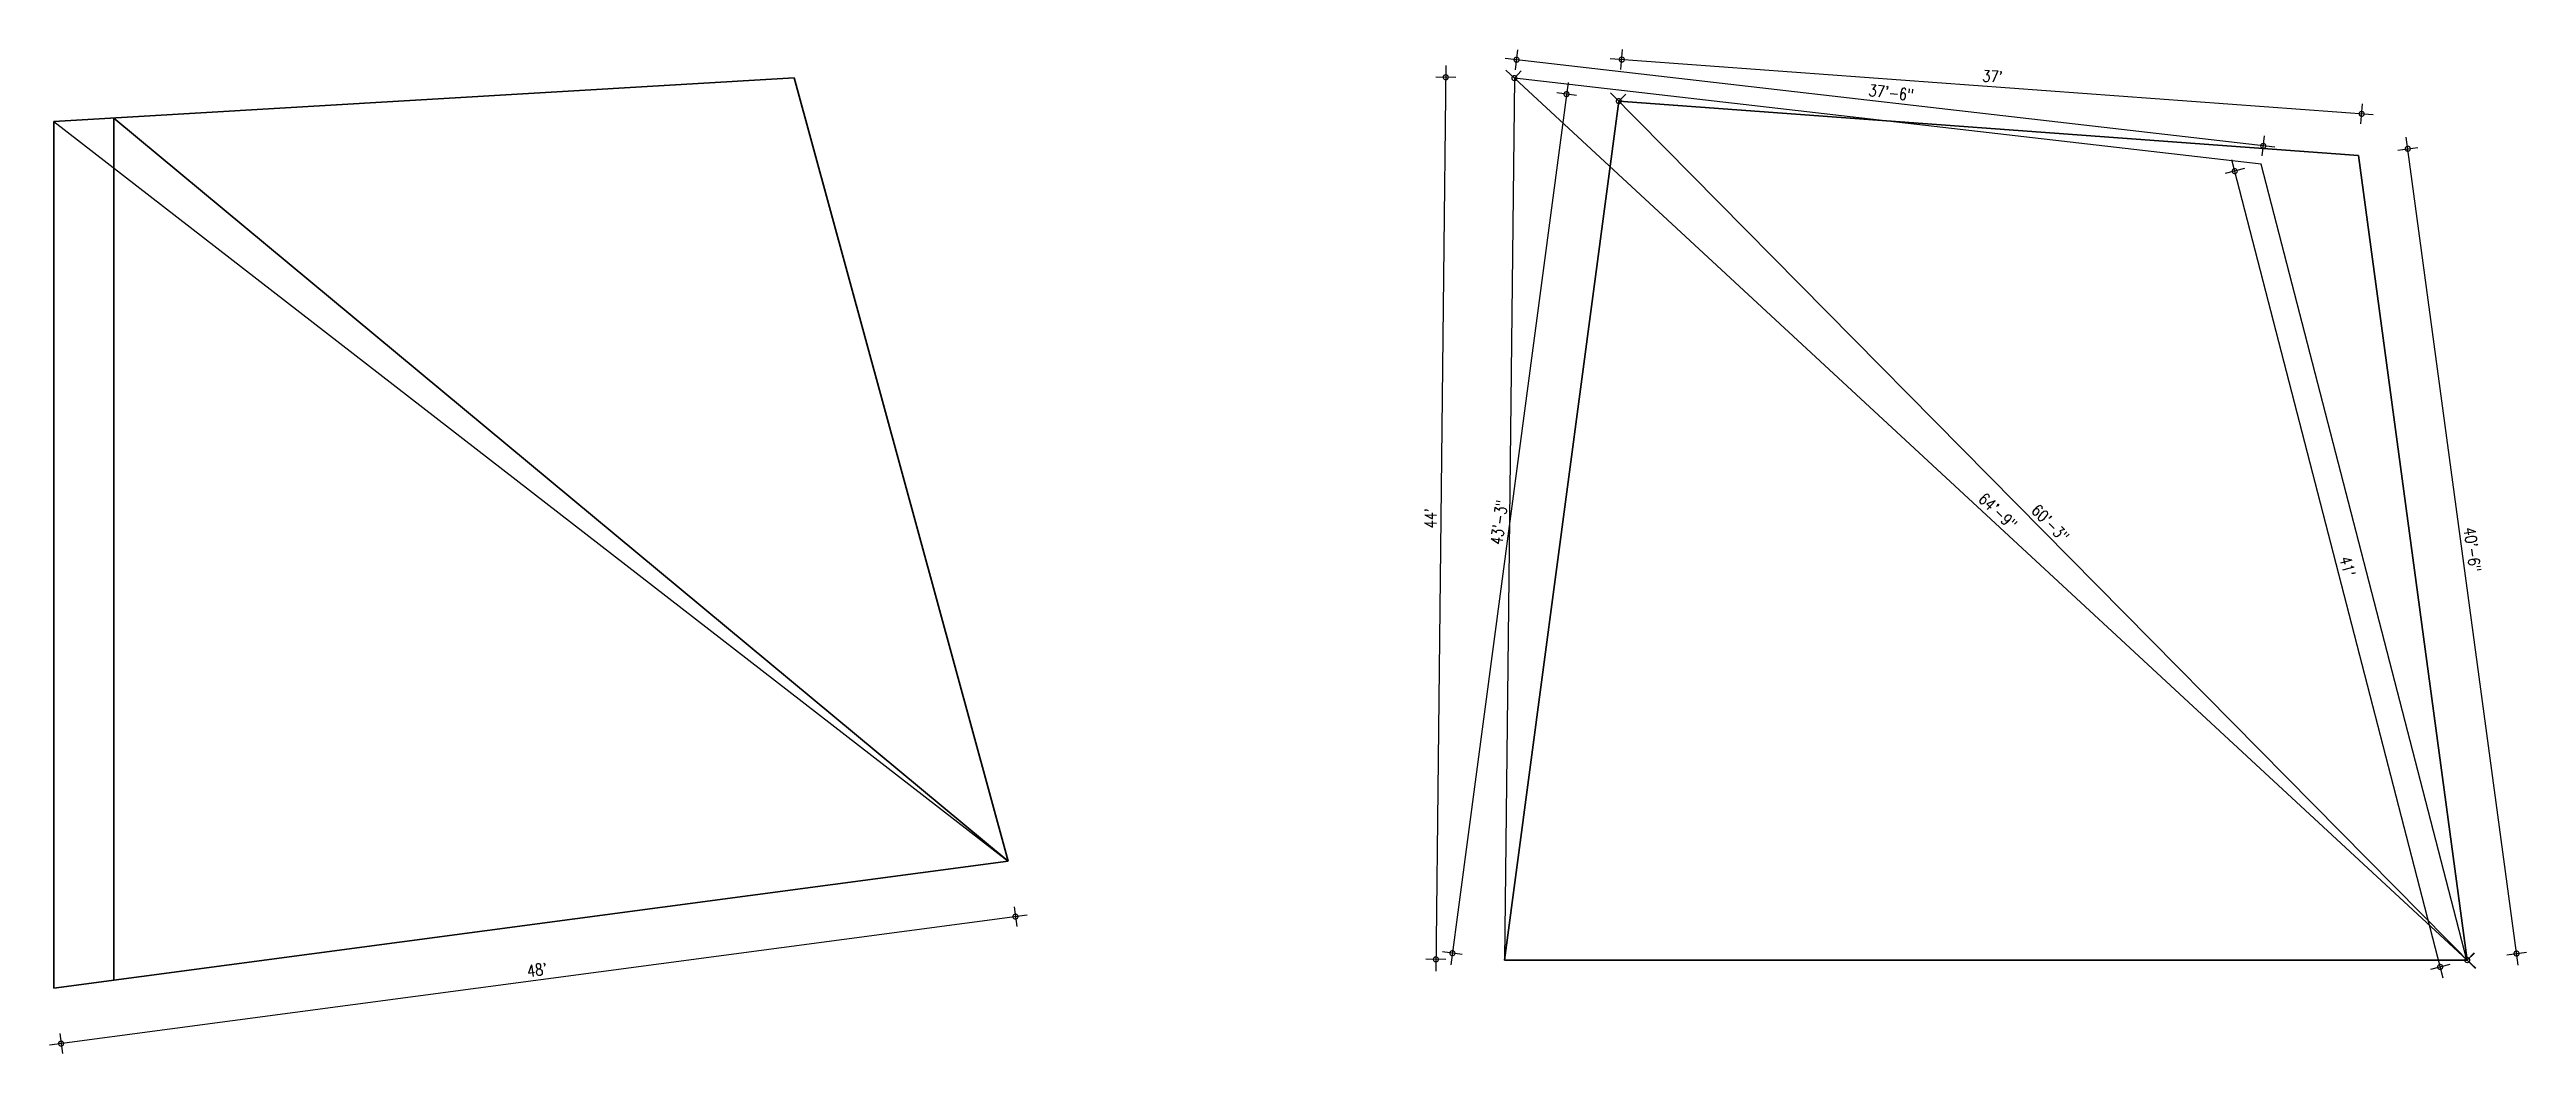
# Model space of a CAD drawing. Header units: inches. Extents: x 352731 to 371558, y -52658 to -39161.
# Drawn here: x 365175 to 366658, y -48830 to -48229 of the extents above; entities that cross this region are included whole.
import ezdxf

# ---------------------------------------------------------------- set-up
doc = ezdxf.new("R2010")
doc.units = ezdxf.units.IN
doc.header["$LTSCALE"] = 2
doc.header["$MEASUREMENT"] = 0
doc.header["$PDMODE"] = 34
doc.layers.get('0').update_dxf_attribs({"linetype": 'CONTINUOUS'})
doc.layers.get('DEFPOINTS').update_dxf_attribs({"color": 141, "linetype": 'CONTINUOUS'})
doc.layers.add('door', color=20, linetype='CONTINUOUS', lineweight=35)
doc.styles.add('ROMANS', font='Romans.shx', dxfattribs={"width": 0.8})
doc.dimstyles.new('8 SCALE', dxfattribs={"dimscale": 0, "dimtxt": 7, "dimasz": 6, "dimexe": 6, "dimexo": 2, "dimgap": 2, "dimtad": 1, "dimdec": 0, "dimzin": 0, "dimdsep": 46, "dimlunit": 4, "dimtxsty": 'ROMANS', "dimblk": 'DOTSMALL', "dimcen": 0, "dimdle": 7, "dimclrd": 8, "dimclre": 8, "dimclrt": 3, "dimadec": 0, "dimazin": 0, "dimtfac": 1, "dimtdec": 0, "dimtofl": 0, "dimtmove": 2, "dimatfit": 3, "dimfxl": 6, "dimfxlon": 1, "dimtolj": 1, "dimtzin": 0, "dimarcsym": 0})

msp = doc.modelspace()

# ---------------------------------------------------------------- blocks, each defined once
blk = doc.blocks.new('_DOTSMALL')
at = {"color": 0, "linetype": 'ByBlock', "const_width": 0.5}
blk.add_lwpolyline([(-0.0625, 0, 1), (0.0625, 0, 1)], format="xyb", close=True, dxfattribs=at)
blk = doc.blocks.new('*D448')
at = {"color": 8, "lineweight": -2, "ltscale": 0.5, "transparency": 16777216}
for p, q in [((365760, -48746.8), (365174.8, -48824.6)), ((365752.2, -48741.8), (365753.8, -48753.7)), ((365180.9, -48817.7), (365182.5, -48829.6))]:
    blk.add_line(p, q, dxfattribs=at)
at = {"layer": 'DEFPOINTS', "color": 0, "ltscale": 0.5, "transparency": 16777216}
for p in [(365748.6, -48714.5), (365177.3, -48790.5), (365181.7, -48823.7)]:
    blk.add_point(p, dxfattribs=at)
at = {"color": 8, "lineweight": -2, "ltscale": 0.5, "transparency": 16777216, "xscale": 6, "yscale": 6, "zscale": 6}
for p, rotation in [((365753, -48747.7), 7.57263409575331), ((365181.7, -48823.7), 187.5726340957533)]:
    blk.add_blockref('_DOTSMALL', p, dxfattribs=dict(at, rotation=rotation))
at = {"color": 3, "ltscale": 0.5, "transparency": 16777216, "insert": (365466.6, -48779.6), "char_height": 7, "attachment_point": 5, "rotation": 7.5726, "style": 'ROMANS'}
blk.add_mtext("\\A1;48'", dxfattribs=at)
blk = doc.blocks.new('*D449')
at = {"color": 8, "lineweight": -2, "ltscale": 0.5, "transparency": 16777216}
for p, q in [((366488.7, -48300), (366477.1, -48303)), ((366607.7, -48784.6), (366481.1, -48294.7)), ((366611.7, -48776.3), (366600.1, -48779.3))]:
    blk.add_line(p, q, dxfattribs=at)
at = {"layer": 'DEFPOINTS', "color": 0, "ltscale": 0.5, "transparency": 16777216}
for p in [(366482.9, -48301.5), (366498.8, -48297.4), (366621.8, -48773.7)]:
    blk.add_point(p, dxfattribs=at)
at = {"color": 8, "lineweight": -2, "ltscale": 0.5, "transparency": 16777216, "xscale": 6, "yscale": 6, "zscale": 6}
for p, rotation in [((366482.9, -48301.5), 104.4821385853115), ((366605.9, -48777.8), 284.4821385853115)]:
    blk.add_blockref('_DOTSMALL', p, dxfattribs=dict(at, rotation=rotation))
at = {"color": 3, "ltscale": 0.5, "transparency": 16777216, "insert": (366550.4, -48538.1), "char_height": 7, "attachment_point": 5, "rotation": 284.4821, "style": 'ROMANS'}
blk.add_mtext("\\A1;41'", dxfattribs=at)
blk = doc.blocks.new('*D450')
at = {"color": 8, "lineweight": -2, "ltscale": 0.5, "transparency": 16777216}
for p, q in [((366580.6, -48288.9), (366592.5, -48287.3)), ((366652.5, -48776.7), (366585.6, -48281.2)), ((366645.7, -48770.6), (366657.5, -48769))]:
    blk.add_line(p, q, dxfattribs=at)
at = {"layer": 'DEFPOINTS', "color": 0, "ltscale": 0.5, "transparency": 16777216}
for p in [(366557, -48292.1), (366586.5, -48288.1), (366622.1, -48773.7)]:
    blk.add_point(p, dxfattribs=at)
at = {"color": 8, "lineweight": -2, "ltscale": 0.5, "transparency": 16777216, "xscale": 6, "yscale": 6, "zscale": 6}
for p, rotation in [((366586.5, -48288.1), 97.69741195255628), ((366651.6, -48769.8), 277.6974119525563)]:
    blk.add_blockref('_DOTSMALL', p, dxfattribs=dict(at, rotation=rotation))
at = {"color": 3, "ltscale": 0.5, "transparency": 16777216, "insert": (366625.2, -48528.1), "char_height": 7, "attachment_point": 5, "rotation": 277.6974, "style": 'ROMANS'}
blk.add_mtext('\\A1;40\'-6"', dxfattribs=at)
blk = doc.blocks.new('*D451')
at = {"color": 8, "lineweight": -2, "ltscale": 0.5, "transparency": 16777216}
for p, q in [((366565.8, -48267.7), (366109, -48234.2)), ((366115.5, -48240.7), (366116.4, -48228.7)), ((366558.4, -48273.2), (366559.3, -48261.2))]:
    blk.add_line(p, q, dxfattribs=at)
at = {"layer": 'DEFPOINTS', "color": 0, "ltscale": 0.5, "transparency": 16777216}
for p in [(366116, -48234.7), (366114.2, -48259.6), (366557, -48292.1)]:
    blk.add_point(p, dxfattribs=at)
at = {"color": 8, "lineweight": -2, "ltscale": 0.5, "transparency": 16777216, "xscale": 6, "yscale": 6, "zscale": 6}
for p, rotation in [((366116, -48234.7), 175.8003104445847), ((366558.9, -48267.2), 355.8003104445848)]:
    blk.add_blockref('_DOTSMALL', p, dxfattribs=dict(at, rotation=rotation))
at = {"color": 3, "ltscale": 0.5, "transparency": 16777216, "insert": (366337.9, -48244.8), "char_height": 7, "attachment_point": 5, "rotation": 355.8003, "style": 'ROMANS'}
blk.add_mtext("\\A1;37'", dxfattribs=at)
blk = doc.blocks.new('*D452')
at = {"color": 8, "lineweight": -2, "ltscale": 0.5, "transparency": 16777216}
for p, q in [((366507, -48287.2), (366046.1, -48234)), ((366052.3, -48240.8), (366053.7, -48228.8)), ((366499.3, -48292.4), (366500.7, -48280.4))]:
    blk.add_line(p, q, dxfattribs=at)
at = {"layer": 'DEFPOINTS', "color": 0, "ltscale": 0.5, "transparency": 16777216}
for p in [(366051.7, -48245.8), (366053, -48234.8), (366498.8, -48297.4)]:
    blk.add_point(p, dxfattribs=at)
at = {"color": 8, "lineweight": -2, "ltscale": 0.5, "transparency": 16777216, "xscale": 6, "yscale": 6, "zscale": 6}
for p, rotation in [((366053, -48234.8), 173.4156412186379), ((366500, -48286.4), 353.4156412186379)]:
    blk.add_blockref('_DOTSMALL', p, dxfattribs=dict(at, rotation=rotation))
at = {"color": 3, "ltscale": 0.5, "transparency": 16777216, "insert": (366277.2, -48254.5), "char_height": 7, "attachment_point": 5, "rotation": 353.4156, "style": 'ROMANS'}
blk.add_mtext('\\A1;37\'-6"', dxfattribs=at)
blk = doc.blocks.new('*D453')
at = {"color": 8, "lineweight": -2, "ltscale": 0.5, "transparency": 16777216}
for p, q in [((366010.7, -48238.3), (366004.6, -48780.3)), ((366016.6, -48245.4), (366004.6, -48245.2)), ((366010.7, -48773.3), (365998.7, -48773.2))]:
    blk.add_line(p, q, dxfattribs=at)
at = {"layer": 'DEFPOINTS', "color": 0, "ltscale": 0.5, "transparency": 16777216}
for p in [(366051.7, -48245.8), (366004.7, -48773.3), (366045.8, -48773.7)]:
    blk.add_point(p, dxfattribs=at)
at = {"color": 8, "lineweight": -2, "ltscale": 0.5, "transparency": 16777216, "xscale": 6, "yscale": 6, "zscale": 6}
for p, rotation in [((366010.6, -48245.3), 89.35652801203915), ((366004.7, -48773.3), 269.3565280120392)]:
    blk.add_blockref('_DOTSMALL', p, dxfattribs=dict(at, rotation=rotation))
at = {"color": 3, "ltscale": 0.5, "transparency": 16777216, "insert": (366001.5, -48509.2), "char_height": 7, "attachment_point": 5, "rotation": 89.3565, "style": 'ROMANS'}
blk.add_mtext("\\A1;44'", dxfattribs=at)
blk = doc.blocks.new('*D454')
at = {"color": 8, "lineweight": -2, "ltscale": 0.5, "transparency": 16777216}
for p, q in [((366083.8, -48248.5), (366013.6, -48776.5)), ((366088.9, -48256.2), (366077, -48254.7)), ((366020.5, -48770.4), (366008.6, -48768.8))]:
    blk.add_line(p, q, dxfattribs=at)
at = {"layer": 'DEFPOINTS', "color": 0, "ltscale": 0.5, "transparency": 16777216}
for p in [(366114.2, -48259.6), (366014.6, -48769.6), (366045.8, -48773.7)]:
    blk.add_point(p, dxfattribs=at)
at = {"color": 8, "lineweight": -2, "ltscale": 0.5, "transparency": 16777216, "xscale": 6, "yscale": 6, "zscale": 6}
for p, rotation in [((366082.9, -48255.4), 82.42736590425268), ((366014.6, -48769.6), 262.4273659042527)]:
    blk.add_blockref('_DOTSMALL', p, dxfattribs=dict(at, rotation=rotation))
at = {"color": 3, "ltscale": 0.5, "transparency": 16777216, "insert": (366042.6, -48511.7), "char_height": 7, "attachment_point": 5, "rotation": 82.4274, "style": 'ROMANS'}
blk.add_mtext('\\A1;43\'-3"', dxfattribs=at)
blk = doc.blocks.new('*D455')
at = {"color": 8, "lineweight": -2, "ltscale": 0.5, "transparency": 16777216}
for p, q in [((366627, -48778.7), (366109.2, -48254.6)), ((366114.2, -48259.6), (366118.4, -48255.4)), ((366622.1, -48773.7), (366626.4, -48769.5))]:
    blk.add_line(p, q, dxfattribs=at)
at = {"layer": 'DEFPOINTS', "color": 0, "ltscale": 0.5, "transparency": 16777216}
for p in [(366114.2, -48259.6), (366114.2, -48259.6), (366622.1, -48773.7)]:
    blk.add_point(p, dxfattribs=at)
at = {"color": 8, "lineweight": -2, "ltscale": 0.5, "transparency": 16777216, "xscale": 6, "yscale": 6, "zscale": 6}
for p, rotation in [((366114.2, -48259.6), 134.6538507740749), ((366622.1, -48773.7), 314.6538507740749)]:
    blk.add_blockref('_DOTSMALL', p, dxfattribs=dict(at, rotation=rotation))
at = {"color": 3, "ltscale": 0.5, "transparency": 16777216, "insert": (366372.5, -48512.3), "char_height": 7, "attachment_point": 5, "rotation": 314.6539, "style": 'ROMANS'}
blk.add_mtext('\\A1;60\'-3"', dxfattribs=at)
blk = doc.blocks.new('*D456')
at = {"color": 8, "lineweight": -2, "ltscale": 0.5, "transparency": 16777216}
for p, q in [((366046.6, -48241), (366627.3, -48778.5)), ((366051.7, -48245.8), (366055.8, -48241.4)), ((366622.1, -48773.7), (366626.2, -48769.3))]:
    blk.add_line(p, q, dxfattribs=at)
at = {"layer": 'DEFPOINTS', "color": 0, "ltscale": 0.5, "transparency": 16777216}
for p in [(366051.7, -48245.8), (366622.1, -48773.7), (366622.1, -48773.7)]:
    blk.add_point(p, dxfattribs=at)
at = {"color": 8, "lineweight": -2, "ltscale": 0.5, "transparency": 16777216, "xscale": 6, "yscale": 6, "zscale": 6}
for p, rotation in [((366051.7, -48245.8), 137.2117639480937), ((366622.1, -48773.7), 317.2117639480937)]:
    blk.add_blockref('_DOTSMALL', p, dxfattribs=dict(at, rotation=rotation))
at = {"color": 3, "ltscale": 0.5, "transparency": 16777216, "insert": (366341.1, -48505.2), "char_height": 7, "attachment_point": 5, "rotation": 317.2118, "style": 'ROMANS'}
blk.add_mtext('\\A1;64\'-9"', dxfattribs=at)

# ---------------------------------------------------------------- dimensions: what is measured, and where the dimension line sits
at = {"ltscale": 0.5}
for p1, p2, distance, picture, middle in [((366498.8, -48297.4), (366051.7, -48245.8), -11.1, '*D452', (366277.2, -48254.5)), ((366557, -48292.1), (366114.2, -48259.6), -25, '*D451', (366337.9, -48244.8)), ((366051.7, -48245.8), (366045.8, -48773.7), -41.1, '*D453', (366001.5, -48509.2)), ((366114.2, -48259.6), (366045.8, -48773.7), -31.5, '*D454', (366042.6, -48511.7)), ((366051.7, -48245.8), (366622.1, -48773.7), 0, '*D456', (366341.1, -48505.2)), ((366622.1, -48773.7), (366114.2, -48259.6), 0, '*D455', (366372.5, -48512.3)), ((366622.1, -48773.7), (366557, -48292.1), -29.7, '*D450', (366625.2, -48528.1)), ((366621.8, -48773.7), (366498.8, -48297.4), 16.4, '*D449', (366550.4, -48538.1)), ((365748.6, -48714.5), (365177.3, -48790.5), 33.5, '*D448', (365466.6, -48779.6))]:
    dim = msp.add_aligned_dim(p1=p1, p2=p2, distance=distance, dimstyle='8 SCALE', override={"dimscale": 1}, dxfattribs=at)
    dim.commit()
    dim.dimension.update_dxf_attribs({"geometry": picture, "text_midpoint": middle})

# ---------------------------------------------------------------- linework, layer by layer
at = {"ltscale": 0.5}
msp.add_line((365177.3, -48271.8), (365748.6, -48714.5), dxfattribs=at)
msp.add_lwpolyline([(366498.8, -48297.4), (366051.7, -48245.8), (366045.8, -48773.7), (366621.8, -48773.7)], close=True, dxfattribs=at)
at = {"layer": 'door', "ltscale": 0.5}
for p, q in [((365620.6, -48245.7), (365177.3, -48271.8)), ((365748.6, -48714.5), (365620.6, -48245.7)), ((365177.3, -48271.8), (365177.3, -48790.5)), ((365213.3, -48269.7), (365213.3, -48785.7)), ((365213.3, -48269.7), (365748.6, -48714.5)), ((365748.6, -48714.5), (365177.3, -48790.5))]:
    msp.add_line(p, q, dxfattribs=at)
msp.add_lwpolyline([(366557, -48292.1), (366114.2, -48259.6), (366045.8, -48773.7), (366622.1, -48773.7)], close=True, dxfattribs=at)

msp.set_redraw_order([(e.dxf.handle, doc.entitydb.next_handle()) for e in msp.query("TEXT MTEXT ATTDEF DIMENSION ARC_DIMENSION")])  # texts and dimensions are drawn at this point

doc.saveas('drawing.dxf')
